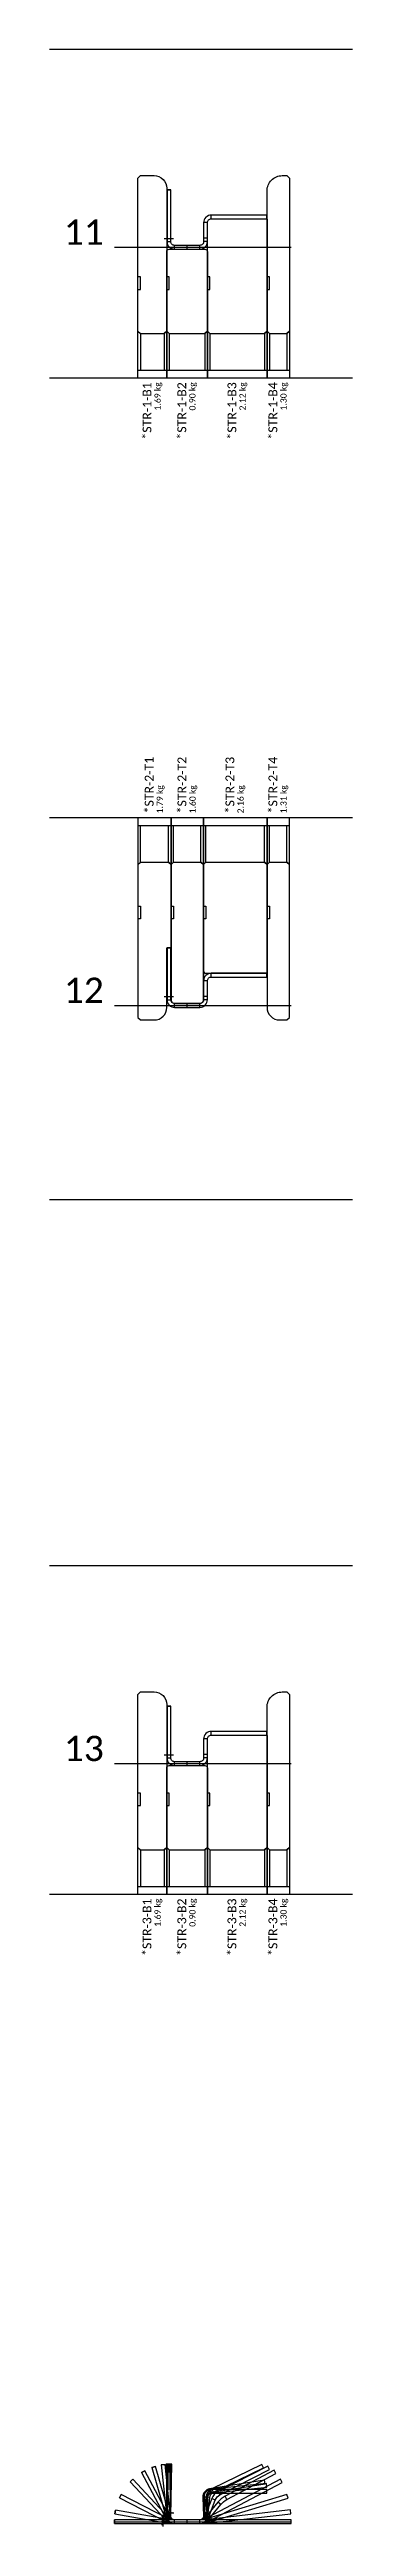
# Model space of a CAD drawing. Header units: millimetres. Extents: x -43 to 662, y -5184 to -4.
# Drawn here: x -20 to 100, y -4286 to -3306 of the extents above; entities that cross this region are included whole.
import ezdxf
from ezdxf.enums import TextEntityAlignment as Align

# ---------------------------------------------------------------- set-up
doc = ezdxf.new("R2010")
doc.units = ezdxf.units.MM
doc.layers.add('0-CAD-polyline', color=7, linetype='CONTINUOUS')
doc.styles.get("Standard").update_dxf_attribs({"font": 'calibri.ttf', "height": 3})

msp = doc.modelspace()

# ---------------------------------------------------------------- texts
at = {"layer": '0-CAD-polyline'}
for s, p in [('11', (-13.97, -3382.84)), ('12', (-13.97, -3682.84)), ('13', (-13.97, -3982.84))]:
    msp.add_text(s, height=10, dxfattribs=at).set_placement(p)
at = {"layer": '0-CAD-polyline', "color": 1}
for s, height, p in [('*STR-1-B1', 3.5, (18.93, -3437.24)), ('1.69 kg', 2.45, (23.13, -3437.24)), ('*STR-1-B2', 3.5, (32.71, -3437.24)), ('0.90 kg', 2.45, (36.91, -3437.24)), ('*STR-1-B3', 3.5, (52.57, -3437.24)), ('2.12 kg', 2.45, (56.77, -3437.24)), ('*STR-1-B4', 3.5, (68.79, -3437.24)), ('1.30 kg', 2.45, (72.99, -3437.24)), ('*STR-3-B1', 3.5, (18.93, -4037.24)), ('1.69 kg', 2.45, (23.13, -4037.24)), ('*STR-3-B2', 3.5, (32.71, -4037.24)), ('0.90 kg', 2.45, (36.91, -4037.24)), ('*STR-3-B3', 3.5, (52.57, -4037.24)), ('2.12 kg', 2.45, (56.77, -4037.24)), ('*STR-3-B4', 3.5, (68.79, -4037.24)), ('1.30 kg', 2.45, (72.99, -4037.24))]:
    msp.add_text(s, height=height, rotation=90, dxfattribs=at).set_placement(p, align=Align.MIDDLE_RIGHT)
at = {"layer": '0-CAD-polyline', "color": 5}
for s, height, p in [('*STR-2-T1', 3.5, (19.79, -3607.84)), ('*STR-2-T2', 3.5, (32.77, -3607.84)), ('*STR-2-T3', 3.5, (51.77, -3607.84)), ('*STR-2-T4', 3.5, (68.79, -3607.84)), ('1.79 kg', 2.45, (23.99, -3607.84)), ('1.60 kg', 2.45, (36.97, -3607.84)), ('2.16 kg', 2.45, (55.97, -3607.84)), ('1.31 kg', 2.45, (72.99, -3607.84))]:
    msp.add_text(s, height=height, rotation=90, dxfattribs=at).set_placement(p, align=Align.MIDDLE_LEFT)

# ---------------------------------------------------------------- linework, layer by layer
at = {"layer": '0-CAD-polyline', "color": 1}
for p, q in [((100.32, -3305.59), (-19.68, -3305.59)), ((6.03, -3383.84), (76.03, -3383.84)), ((16.32, -3395.49), (15.32, -3395.49)), ((15.32, -3400.49), (16.32, -3400.49)), ((16.32, -3400.49), (16.32, -3395.49)), ((27.75, -3395.49), (26.75, -3395.49)), ((26.75, -3400.49), (27.75, -3400.49)), ((27.75, -3400.49), (27.75, -3395.49)), ((43.87, -3395.49), (42.87, -3395.49)), ((42.87, -3400.49), (43.87, -3400.49)), ((43.87, -3400.49), (43.87, -3395.49)), ((67.47, -3395.49), (66.47, -3395.49)), ((66.47, -3400.49), (67.47, -3400.49)), ((67.47, -3400.49), (67.47, -3395.49)), ((15.32, -3416.99), (16.32, -3417.99)), ((16.32, -3417.99), (16.32, -3432.49)), ((16.32, -3417.99), (25.75, -3417.99)), ((16.32, -3417.99), (16.32, -3432.49)), ((26.75, -3416.99), (25.75, -3417.99)), ((25.75, -3417.99), (25.75, -3432.49)), ((25.75, -3417.99), (25.75, -3432.49)), ((26.75, -3416.99), (27.75, -3417.99)), ((27.75, -3417.99), (27.75, -3432.49)), ((27.75, -3417.99), (41.87, -3417.99)), ((27.75, -3417.99), (27.75, -3432.49)), ((42.87, -3416.99), (41.87, -3417.99)), ((41.87, -3417.99), (41.87, -3432.49)), ((41.87, -3417.99), (41.87, -3432.49)), ((42.87, -3416.99), (43.87, -3417.99)), ((43.87, -3417.99), (43.87, -3432.49)), ((43.87, -3417.99), (65.47, -3417.99)), ((43.87, -3417.99), (43.87, -3432.49)), ((66.47, -3416.99), (65.47, -3417.99)), ((65.47, -3417.99), (65.47, -3432.49)), ((65.47, -3417.99), (65.47, -3432.49)), ((66.47, -3416.99), (67.47, -3417.99)), ((67.47, -3417.99), (67.47, -3432.49)), ((67.47, -3417.99), (74.32, -3417.99)), ((67.47, -3417.99), (67.47, -3432.49)), ((75.32, -3416.99), (74.32, -3417.99)), ((74.32, -3417.99), (74.32, -3432.49)), ((74.32, -3417.99), (74.32, -3432.49)), ((-19.68, -3435.49), (100.32, -3435.49)), ((15.32, -3432.49), (26.75, -3432.49)), ((15.32, -3432.49), (26.75, -3432.49)), ((26.75, -3432.49), (42.87, -3432.49)), ((26.75, -3432.49), (42.87, -3432.49)), ((42.87, -3432.49), (66.47, -3432.49)), ((42.87, -3432.49), (66.47, -3432.49)), ((66.47, -3432.49), (75.32, -3432.49)), ((66.47, -3432.49), (75.32, -3432.49)), ((100.32, -3609.59), (-19.68, -3609.59)), ((6.03, -3683.84), (76.03, -3683.84)), ((-19.68, -3760.59), (100.32, -3760.59)), ((100.32, -3905.59), (-19.68, -3905.59)), ((6.03, -3983.84), (76.03, -3983.84)), ((16.32, -3995.49), (15.32, -3995.49)), ((16.32, -4000.49), (16.32, -3995.49)), ((27.75, -3995.49), (26.75, -3995.49)), ((27.75, -4000.49), (27.75, -3995.49)), ((43.87, -3995.49), (42.87, -3995.49)), ((43.87, -4000.49), (43.87, -3995.49)), ((67.47, -3995.49), (66.47, -3995.49)), ((67.47, -4000.49), (67.47, -3995.49)), ((15.32, -4000.49), (16.32, -4000.49)), ((26.75, -4000.49), (27.75, -4000.49)), ((42.87, -4000.49), (43.87, -4000.49)), ((66.47, -4000.49), (67.47, -4000.49)), ((15.32, -4016.99), (16.32, -4017.99)), ((16.32, -4017.99), (16.32, -4032.49)), ((16.32, -4017.99), (25.75, -4017.99)), ((16.32, -4017.99), (16.32, -4032.49)), ((26.75, -4016.99), (25.75, -4017.99)), ((25.75, -4017.99), (25.75, -4032.49)), ((25.75, -4017.99), (25.75, -4032.49)), ((26.75, -4016.99), (27.75, -4017.99)), ((27.75, -4017.99), (27.75, -4032.49)), ((27.75, -4017.99), (41.87, -4017.99)), ((27.75, -4017.99), (27.75, -4032.49)), ((42.87, -4016.99), (41.87, -4017.99)), ((41.87, -4017.99), (41.87, -4032.49)), ((41.87, -4017.99), (41.87, -4032.49)), ((42.87, -4016.99), (43.87, -4017.99)), ((43.87, -4017.99), (43.87, -4032.49)), ((43.87, -4017.99), (65.47, -4017.99)), ((43.87, -4017.99), (43.87, -4032.49)), ((66.47, -4016.99), (65.47, -4017.99)), ((65.47, -4017.99), (65.47, -4032.49)), ((65.47, -4017.99), (65.47, -4032.49)), ((66.47, -4016.99), (67.47, -4017.99)), ((67.47, -4017.99), (67.47, -4032.49)), ((67.47, -4017.99), (74.32, -4017.99)), ((67.47, -4017.99), (67.47, -4032.49)), ((75.32, -4016.99), (74.32, -4017.99)), ((74.32, -4017.99), (74.32, -4032.49)), ((74.32, -4017.99), (74.32, -4032.49)), ((-19.68, -4035.49), (100.32, -4035.49)), ((15.32, -4032.49), (26.75, -4032.49)), ((15.32, -4032.49), (26.75, -4032.49)), ((26.75, -4032.49), (42.87, -4032.49)), ((26.75, -4032.49), (42.87, -4032.49)), ((42.87, -4032.49), (66.47, -4032.49)), ((42.87, -4032.49), (66.47, -4032.49)), ((66.47, -4032.49), (75.32, -4032.49)), ((66.47, -4032.49), (75.32, -4032.49)), ((44.37, -4272.59), (44.37, -4271.09)), ((45.27, -4272.18), (44.61, -4270.83)), ((26.73, -4281.76), (28.22, -4281.61)), ((26.87, -4281.59), (28.37, -4281.59)), ((29.87, -4284.59), (29.87, -4283.09)), ((29.87, -4284.59), (29.87, -4283.09)), ((34.87, -4284.59), (34.87, -4283.09)), ((34.87, -4284.59), (34.87, -4283.09)), ((39.87, -4284.59), (39.87, -4283.09)), ((39.87, -4284.59), (39.87, -4283.09)), ((42.87, -4274.09), (41.37, -4274.09)), ((42.87, -4281.59), (41.37, -4281.59)), ((43, -4281.76), (41.51, -4281.61)), ((43.79, -4274.31), (42.29, -4274.15)), ((6.03, -4283.84), (76.03, -4283.84))]:
    msp.add_line(p, q, dxfattribs=at)
at = {"layer": '0-CAD-polyline', "color": 4}
for p, q in [((26.87, -3361.09), (28.37, -3361.09)), ((26.87, -3361.09), (28.37, -3361.09)), ((25.74, -3380.34), (29.49, -3380.34)), ((25.74, -3380.34), (29.49, -3380.34)), ((42.87, -3380.25), (41.37, -3380.25)), ((42.87, -3380.25), (41.37, -3380.25)), ((26.87, -3661.09), (28.37, -3661.09)), ((26.87, -3661.09), (28.37, -3661.09)), ((25.74, -3680.34), (29.49, -3680.34)), ((25.74, -3680.34), (29.49, -3680.34)), ((42.87, -3680.25), (41.37, -3680.25)), ((42.87, -3680.25), (41.37, -3680.25)), ((26.87, -3961.09), (28.37, -3961.09)), ((26.87, -3961.09), (28.37, -3961.09)), ((25.74, -3980.34), (29.49, -3980.34)), ((25.74, -3980.34), (29.49, -3980.34)), ((42.87, -3980.25), (41.37, -3980.25)), ((42.87, -3980.25), (41.37, -3980.25)), ((20.89, -4262.37), (22.33, -4261.96)), ((20.89, -4262.37), (22.33, -4261.96)), ((24.59, -4261.38), (26.08, -4261.22)), ((24.59, -4261.38), (26.08, -4261.22)), ((26.49, -4261.12), (27.99, -4261.09)), ((26.49, -4261.12), (27.99, -4261.09)), ((26.87, -4261.09), (28.37, -4261.09)), ((26.87, -4261.09), (28.37, -4261.09)), ((26.87, -4261.09), (28.37, -4261.09)), ((26.87, -4261.09), (28.37, -4261.09)), ((26.87, -4261.09), (28.37, -4261.09)), ((26.87, -4261.09), (28.37, -4261.09)), ((26.87, -4261.09), (28.37, -4261.09)), ((26.87, -4261.09), (28.37, -4261.09)), ((26.87, -4261.09), (28.37, -4261.09)), ((26.87, -4261.09), (28.37, -4261.09)), ((27.25, -4261.06), (28.75, -4261.09)), ((27.25, -4261.06), (28.75, -4261.09)), ((7.99, -4274.41), (8.67, -4273.08)), ((7.99, -4274.41), (8.67, -4273.08)), ((12.27, -4268.02), (13.37, -4267)), ((12.27, -4268.02), (13.37, -4267)), ((16.75, -4264.39), (18.07, -4263.68)), ((16.75, -4264.39), (18.07, -4263.68)), ((43.97, -4272.32), (43.74, -4270.84)), ((6.03, -4284.59), (6.03, -4283.09)), ((6.03, -4284.59), (6.03, -4283.09)), ((6.21, -4280.72), (6.47, -4279.25)), ((6.21, -4280.72), (6.47, -4279.25)), ((24.58, -4282.87), (27.32, -4280.31)), ((24.58, -4282.87), (27.32, -4280.31)), ((24.63, -4284.15), (26.33, -4280.81)), ((24.63, -4284.15), (26.33, -4280.81)), ((24.79, -4281.91), (28.1, -4280.15)), ((24.79, -4281.91), (28.1, -4280.15)), ((24.97, -4285.17), (25.62, -4281.48)), ((24.97, -4285.17), (25.62, -4281.48)), ((25.12, -4281.19), (28.72, -4280.16)), ((25.12, -4281.19), (28.72, -4280.16)), ((25.28, -4285.71), (25.28, -4281.96)), ((25.28, -4285.71), (25.28, -4281.96)), ((25.48, -4280.64), (29.21, -4280.25)), ((25.48, -4280.64), (29.21, -4280.25)), ((25.7, -4280.38), (29.45, -4280.32)), ((25.7, -4280.38), (29.45, -4280.32)), ((25.74, -4280.34), (29.49, -4280.34)), ((25.74, -4280.34), (29.49, -4280.34)), ((25.74, -4280.34), (29.49, -4280.34)), ((25.74, -4280.34), (29.49, -4280.34)), ((25.74, -4280.34), (29.49, -4280.34)), ((25.74, -4280.34), (29.49, -4280.34)), ((25.74, -4280.34), (29.49, -4280.34)), ((25.74, -4280.34), (29.49, -4280.34)), ((25.74, -4280.34), (29.49, -4280.34)), ((25.74, -4280.34), (29.49, -4280.34)), ((25.79, -4280.29), (29.54, -4280.35)), ((25.79, -4280.29), (29.54, -4280.35)), ((26.26, -4283.72), (26.94, -4282.38)), ((26.89, -4281.56), (28.39, -4281.58)), ((29.87, -4284.59), (29.87, -4283.09)), ((29.87, -4284.59), (29.87, -4283.09)), ((34.87, -4284.59), (34.87, -4283.09)), ((34.87, -4284.59), (34.87, -4283.09)), ((39.87, -4284.59), (39.87, -4283.09)), ((39.87, -4284.59), (39.87, -4283.09)), ((42.56, -4274.03), (41.06, -4274.09)), ((42.77, -4280.2), (41.27, -4280.25)), ((42.77, -4280.2), (41.27, -4280.25)), ((42.82, -4281.53), (41.32, -4281.58)), ((42.87, -4280.25), (41.37, -4280.25)), ((42.87, -4280.25), (41.37, -4280.25)), ((42.87, -4280.25), (41.37, -4280.25)), ((42.87, -4280.25), (41.37, -4280.25)), ((42.87, -4280.25), (41.37, -4280.25)), ((42.87, -4280.25), (41.37, -4280.25)), ((42.87, -4280.25), (41.37, -4280.25)), ((42.87, -4280.25), (41.37, -4280.25)), ((42.87, -4280.25), (41.37, -4280.25)), ((42.87, -4280.25), (41.37, -4280.25)), ((42.91, -4280.28), (41.41, -4280.26)), ((42.91, -4280.28), (41.41, -4280.26)), ((43.14, -4280.44), (41.65, -4280.28)), ((43.14, -4280.44), (41.65, -4280.28)), ((43.75, -4281), (42.35, -4280.47)), ((43.75, -4281), (42.35, -4280.47)), ((43.41, -4284.06), (42.97, -4282.62)), ((44.3, -4281.84), (43.13, -4280.89)), ((44.3, -4281.84), (43.13, -4280.89)), ((44.66, -4283.06), (43.95, -4281.73)), ((44.66, -4283.06), (43.95, -4281.73)), ((44.68, -4283.67), (44.24, -4282.23)), ((44.68, -4283.67), (44.24, -4282.23)), ((44.62, -4284.24), (44.45, -4282.75)), ((44.62, -4284.24), (44.45, -4282.75)), ((44.53, -4284.59), (44.53, -4283.09)), ((44.53, -4284.59), (44.53, -4283.09))]:
    msp.add_line(p, q, dxfattribs=at)
at = {"layer": '0-CAD-polyline', "color": 5}
for p, q in [((44.37, -3372.59), (44.37, -3371.09)), ((42.87, -3374.09), (41.37, -3374.09)), ((26.87, -3381.59), (28.37, -3381.59)), ((29.87, -3384.59), (29.87, -3383.09)), ((34.87, -3384.59), (34.87, -3383.09)), ((39.87, -3384.59), (39.87, -3383.09)), ((42.87, -3381.59), (41.37, -3381.59)), ((15.32, -3612.59), (28.47, -3612.59)), ((15.32, -3612.59), (28.47, -3612.59)), ((16.32, -3627.09), (16.32, -3612.59)), ((16.32, -3627.09), (16.32, -3612.59)), ((27.47, -3627.09), (27.47, -3612.59)), ((27.47, -3627.09), (27.47, -3612.59)), ((28.47, -3612.59), (41.27, -3612.59)), ((28.47, -3612.59), (41.27, -3612.59)), ((29.47, -3627.09), (29.47, -3612.59)), ((29.47, -3627.09), (29.47, -3612.59)), ((40.27, -3627.09), (40.27, -3612.59)), ((40.27, -3627.09), (40.27, -3612.59)), ((41.27, -3612.59), (66.47, -3612.59)), ((41.27, -3612.59), (66.47, -3612.59)), ((42.27, -3627.09), (42.27, -3612.59)), ((42.27, -3627.09), (42.27, -3612.59)), ((65.47, -3627.09), (65.47, -3612.59)), ((65.47, -3627.09), (65.47, -3612.59)), ((66.47, -3612.59), (75.32, -3612.59)), ((66.47, -3612.59), (75.32, -3612.59)), ((67.47, -3627.09), (67.47, -3612.59)), ((67.47, -3627.09), (67.47, -3612.59)), ((74.32, -3627.09), (74.32, -3612.59)), ((74.32, -3627.09), (74.32, -3612.59)), ((15.32, -3628.09), (16.32, -3627.09)), ((16.32, -3627.09), (27.47, -3627.09)), ((28.47, -3628.09), (27.47, -3627.09)), ((28.47, -3628.09), (29.47, -3627.09)), ((29.47, -3627.09), (40.27, -3627.09)), ((41.27, -3628.09), (40.27, -3627.09)), ((41.27, -3628.09), (42.27, -3627.09)), ((42.27, -3627.09), (65.47, -3627.09)), ((66.47, -3628.09), (65.47, -3627.09)), ((66.47, -3628.09), (67.47, -3627.09)), ((67.47, -3627.09), (74.32, -3627.09)), ((75.32, -3628.09), (74.32, -3627.09)), ((15.32, -3644.59), (16.32, -3644.59)), ((16.32, -3644.59), (16.32, -3649.59)), ((28.47, -3644.59), (29.47, -3644.59)), ((29.47, -3644.59), (29.47, -3649.59)), ((41.27, -3644.59), (42.27, -3644.59)), ((42.27, -3644.59), (42.27, -3649.59)), ((66.47, -3644.59), (67.47, -3644.59)), ((67.47, -3644.59), (67.47, -3649.59)), ((16.32, -3649.59), (15.32, -3649.59)), ((29.47, -3649.59), (28.47, -3649.59)), ((42.27, -3649.59), (41.27, -3649.59)), ((67.47, -3649.59), (66.47, -3649.59)), ((42.87, -3674.09), (41.37, -3674.09)), ((44.37, -3672.59), (44.37, -3671.09)), ((26.87, -3681.59), (28.37, -3681.59)), ((29.87, -3684.59), (29.87, -3683.09)), ((34.87, -3684.59), (34.87, -3683.09)), ((39.87, -3684.59), (39.87, -3683.09)), ((42.87, -3681.59), (41.37, -3681.59)), ((42.87, -3974.09), (41.37, -3974.09)), ((44.37, -3972.59), (44.37, -3971.09)), ((26.87, -3981.59), (28.37, -3981.59)), ((29.87, -3984.59), (29.87, -3983.09)), ((34.87, -3984.59), (34.87, -3983.09)), ((39.87, -3984.59), (39.87, -3983.09)), ((42.87, -3981.59), (41.37, -3981.59)), ((44.37, -4272.59), (44.37, -4271.09)), ((26.25, -4283.01), (27.35, -4281.99)), ((26.87, -4281.59), (28.37, -4281.59)), ((29.87, -4284.59), (29.87, -4283.09)), ((29.87, -4284.59), (29.87, -4283.09)), ((34.87, -4284.59), (34.87, -4283.09)), ((34.87, -4284.59), (34.87, -4283.09)), ((39.87, -4284.59), (39.87, -4283.09)), ((39.87, -4284.59), (39.87, -4283.09)), ((42.87, -4274.09), (41.37, -4274.09)), ((42.87, -4281.59), (41.37, -4281.59)), ((43.48, -4283.68), (42.78, -4282.36))]:
    msp.add_line(p, q, dxfattribs=at)
at = {"layer": '0-CAD-polyline', "color": 5, "linetype": 'Continuous'}
msp.add_line((41.27, -3609.59), (41.27, -3681.59), dxfattribs=at)
at = {"layer": '0-CAD-polyline', "color": 3}
for p, q in [((44.52, -4272.48), (44.37, -4270.98)), ((44.37, -4272.59), (44.37, -4271.09)), ((26.4, -4284.28), (26.66, -4282.8)), ((26.84, -4281.62), (28.34, -4281.59)), ((26.87, -4281.59), (28.37, -4281.59)), ((29.87, -4284.59), (29.87, -4283.09)), ((29.87, -4284.59), (29.87, -4283.09)), ((29.87, -4284.59), (29.87, -4283.09)), ((34.87, -4284.59), (34.87, -4283.09)), ((34.87, -4284.59), (34.87, -4283.09)), ((34.87, -4284.59), (34.87, -4283.09)), ((39.87, -4284.59), (39.87, -4283.09)), ((39.87, -4284.59), (39.87, -4283.09)), ((39.87, -4284.59), (39.87, -4283.09)), ((42.87, -4274.09), (41.37, -4274.09)), ((42.87, -4281.59), (41.37, -4281.59)), ((42.89, -4281.62), (41.39, -4281.59)), ((43.02, -4274.12), (41.52, -4274.09)), ((43.29, -4284.39), (43.12, -4282.9))]:
    msp.add_line(p, q, dxfattribs=at)
at = {"layer": '0-CAD-polyline', "color": 6}
for p, q in [((44.37, -4272.59), (44.37, -4271.09)), ((26.37, -4282.49), (27.7, -4281.78)), ((26.87, -4281.59), (28.37, -4281.59)), ((29.87, -4284.59), (29.87, -4283.09)), ((29.87, -4284.59), (29.87, -4283.09)), ((34.87, -4284.59), (34.87, -4283.09)), ((34.87, -4284.59), (34.87, -4283.09)), ((39.87, -4284.59), (39.87, -4283.09)), ((39.87, -4284.59), (39.87, -4283.09)), ((42.87, -4274.09), (41.37, -4274.09)), ((42.87, -4281.59), (41.37, -4281.59)), ((43.46, -4282.87), (42.29, -4281.93)), ((48.18, -4277.04), (47.01, -4276.1)), ((50.54, -4275.1), (49.84, -4273.77))]:
    msp.add_line(p, q, dxfattribs=at)
at = {"layer": '0-CAD-polyline', "color": 7}
for p, q in [((44.37, -4272.59), (44.37, -4271.09)), ((47.84, -4273.15), (47.16, -4271.82)), ((26.54, -4282.08), (27.98, -4281.67)), ((26.87, -4281.59), (28.37, -4281.59)), ((29.87, -4284.59), (29.87, -4283.09)), ((29.87, -4284.59), (29.87, -4283.09)), ((34.87, -4284.59), (34.87, -4283.09)), ((34.87, -4284.59), (34.87, -4283.09)), ((39.87, -4284.59), (39.87, -4283.09)), ((39.87, -4284.59), (39.87, -4283.09)), ((42.87, -4274.09), (41.37, -4274.09)), ((42.87, -4281.59), (41.37, -4281.59)), ((43.27, -4282.25), (41.87, -4281.71)), ((45.96, -4275.24), (44.56, -4274.71))]:
    msp.add_line(p, q, dxfattribs=at)
at = {"layer": '0-CAD-polyline', "color": 2}
for p, q in [((26.53, -4284.59), (26.53, -4283.09)), ((29.87, -4284.59), (29.87, -4283.09)), ((34.87, -4284.59), (34.87, -4283.09)), ((39.87, -4284.59), (39.87, -4283.09)), ((43.2, -4284.59), (43.2, -4283.09))]:
    msp.add_line(p, q, dxfattribs=at)
at = {"layer": '0-CAD-polyline', "color": 1}
for points in [[(15.32, -3435.49), (15.32, -3356.49), (16.32, -3355.49), (21.75, -3355.49, -0.414214), (26.75, -3360.49), (26.75, -3435.49)], [(66.47, -3435.49), (66.47, -3361.49, -0.414214), (72.47, -3355.49), (74.32, -3355.49), (75.32, -3356.49), (75.32, -3435.49)], [(42.87, -3435.49), (42.87, -3374.09, -0.414214), (44.37, -3372.59), (66.37, -3372.59, -0.414222), (66.47, -3372.69), (66.47, -3435.49)], [(26.75, -3435.49), (26.75, -3385.59, -0.414214), (27.75, -3384.59), (41.87, -3384.59, -0.414214), (42.87, -3385.59), (42.87, -3435.49)], [(15.32, -4035.49), (15.32, -3956.49), (16.32, -3955.49), (21.75, -3955.49, -0.414214), (26.75, -3960.49), (26.75, -4035.49)], [(66.47, -4035.49), (66.47, -3961.49, -0.414214), (72.47, -3955.49), (74.32, -3955.49), (75.32, -3956.49), (75.32, -4035.49)], [(42.87, -4035.49), (42.87, -3974.09, -0.414214), (44.37, -3972.59), (66.37, -3972.59, -0.414211), (66.47, -3972.69), (66.47, -4035.49)], [(26.75, -4035.49), (26.75, -3985.59, -0.414214), (27.75, -3984.59), (41.87, -3984.59, -0.414214), (42.87, -3985.59), (42.87, -4035.49)], [(26.08, -4261.22), (24.59, -4261.38), (26.73, -4281.76, 0.383864), (29.87, -4284.59), (34.87, -4284.59), (39.87, -4284.59, 0.383864), (43, -4281.76), (43.79, -4274.31, -0.258618), (45.27, -4272.18), (65.04, -4262.54), (64.39, -4261.19), (44.61, -4270.83, 0.258618), (42.29, -4274.15), (41.51, -4281.61, -0.383864), (39.87, -4283.09), (34.87, -4283.09), (29.87, -4283.09, -0.383864), (28.22, -4281.61), (26.08, -4261.22)], [(28.37, -4261.09), (26.87, -4261.09), (26.87, -4281.59, 0.414214), (29.87, -4284.59), (34.87, -4284.59), (39.87, -4284.59, 0.414214), (42.87, -4281.59), (42.87, -4274.09, -0.414214), (44.37, -4272.59), (66.37, -4272.59), (66.37, -4271.09), (44.37, -4271.09, 0.414214), (41.37, -4274.09), (41.37, -4281.59, -0.414214), (39.87, -4283.09), (34.87, -4283.09), (29.87, -4283.09, -0.414214), (28.37, -4281.59), (28.37, -4261.09)]]:
    msp.add_lwpolyline(points, format="xyb", dxfattribs=at)
at = {"layer": '0-CAD-polyline', "color": 5}
for points in [[(28.37, -3361.09), (26.87, -3361.09), (26.87, -3381.59, 0.414214), (29.87, -3384.59), (34.87, -3384.59), (39.87, -3384.59, 0.414214), (42.87, -3381.59), (42.87, -3374.09, -0.414214), (44.37, -3372.59), (66.37, -3372.59), (66.37, -3371.09), (44.37, -3371.09, 0.414214), (41.37, -3374.09), (41.37, -3381.59, -0.414214), (39.87, -3383.09), (34.87, -3383.09), (29.87, -3383.09, -0.414214), (28.37, -3381.59), (28.37, -3361.09)], [(15.32, -3609.59), (15.32, -3688.59), (16.32, -3689.59), (21.77, -3689.59, 0.414214), (26.77, -3684.59), (26.77, -3661.08), (28.37, -3661.08, 0.414214), (28.47, -3660.98), (28.47, -3609.59)], [(28.47, -3609.59), (28.47, -3681.58, 0.414216), (29.97, -3683.09), (39.77, -3683.09, 0.414214), (41.27, -3681.59), (41.27, -3609.59)], [(41.27, -3609.59), (41.27, -3670.09, 0.414214), (42.27, -3671.09), (66.27, -3671.09, 0.414207), (66.47, -3670.89), (66.47, -3609.59)], [(66.47, -3609.59), (66.47, -3684.59, 0.414219), (71.47, -3689.59), (74.32, -3689.59), (75.32, -3688.59), (75.32, -3609.59)], [(28.37, -3661.09), (26.87, -3661.09), (26.87, -3681.59, 0.414214), (29.87, -3684.59), (34.87, -3684.59), (39.87, -3684.59, 0.414214), (42.87, -3681.59), (42.87, -3674.09, -0.414214), (44.37, -3672.59), (66.37, -3672.59), (66.37, -3671.09), (44.37, -3671.09, 0.414214), (41.37, -3674.09), (41.37, -3681.59, -0.414214), (39.87, -3683.09), (34.87, -3683.09), (29.87, -3683.09, -0.414214), (28.37, -3681.59), (28.37, -3661.09)], [(28.37, -3961.09), (26.87, -3961.09), (26.87, -3981.59, 0.414214), (29.87, -3984.59), (34.87, -3984.59), (39.87, -3984.59, 0.414214), (42.87, -3981.59), (42.87, -3974.09, -0.414214), (44.37, -3972.59), (66.37, -3972.59), (66.37, -3971.09), (44.37, -3971.09, 0.414214), (41.37, -3974.09), (41.37, -3981.59, -0.414214), (39.87, -3983.09), (34.87, -3983.09), (29.87, -3983.09, -0.414214), (28.37, -3981.59), (28.37, -3961.09)], [(28.37, -4261.09), (26.87, -4261.09), (26.87, -4281.59, 0.414214), (29.87, -4284.59), (34.87, -4284.59), (39.87, -4284.59, 0.414214), (42.87, -4281.59), (42.87, -4274.09, -0.414214), (44.37, -4272.59), (66.37, -4272.59), (66.37, -4271.09), (44.37, -4271.09, 0.414214), (41.37, -4274.09), (41.37, -4281.59, -0.414214), (39.87, -4283.09), (34.87, -4283.09), (29.87, -4283.09, -0.414214), (28.37, -4281.59), (28.37, -4261.09)], [(13.37, -4267), (12.27, -4268.02), (26.25, -4283.01, 0.208), (29.87, -4284.59), (34.87, -4284.59), (39.87, -4284.59, 0.122785), (43.48, -4283.68), (72.47, -4268.27), (71.77, -4266.95), (42.78, -4282.36, -0.122785), (39.87, -4283.09), (34.87, -4283.09), (29.87, -4283.09, -0.208), (27.35, -4281.99), (13.37, -4267)]]:
    msp.add_lwpolyline(points, format="xyb", dxfattribs=at)
at = {"layer": '0-CAD-polyline', "color": 1}
for points in [[(15.32, -3416.99), (16.32, -3417.99), (25.75, -3417.99), (26.75, -3416.99)], [(26.75, -3416.99), (27.75, -3417.99), (41.87, -3417.99), (42.87, -3416.99)], [(42.87, -3416.99), (43.87, -3417.99), (65.47, -3417.99), (66.47, -3416.99)], [(66.47, -3416.99), (67.47, -3417.99), (74.32, -3417.99), (75.32, -3416.99)], [(15.32, -4016.99), (16.32, -4017.99), (25.75, -4017.99), (26.75, -4016.99)], [(26.75, -4016.99), (27.75, -4017.99), (41.87, -4017.99), (42.87, -4016.99)], [(42.87, -4016.99), (43.87, -4017.99), (65.47, -4017.99), (66.47, -4016.99)], [(66.47, -4016.99), (67.47, -4017.99), (74.32, -4017.99), (75.32, -4016.99)]]:
    msp.add_lwpolyline(points, dxfattribs=at)
at = {"layer": '0-CAD-polyline', "color": 5}
for points in [[(15.32, -3628.09), (16.32, -3627.09), (27.47, -3627.09), (28.47, -3628.09)], [(28.47, -3628.09), (29.47, -3627.09), (40.27, -3627.09), (41.27, -3628.09)], [(41.27, -3628.09), (42.27, -3627.09), (65.47, -3627.09), (66.47, -3628.09)], [(66.47, -3628.09), (67.47, -3627.09), (74.32, -3627.09), (75.32, -3628.09)]]:
    msp.add_lwpolyline(points, dxfattribs=at)
at = {"layer": '0-CAD-polyline', "color": 6}
for points in [[(18.07, -4263.68), (16.75, -4264.39), (26.37, -4282.49, 0.277325), (29.87, -4284.59), (34.87, -4284.59), (39.87, -4284.59, 0.226277), (43.46, -4282.87), (48.18, -4277.04, -0.100695), (50.54, -4275.1), (69.97, -4264.77), (69.26, -4263.44), (49.84, -4273.77, 0.100695), (47.01, -4276.1), (42.29, -4281.93, -0.226277), (39.87, -4283.09), (34.87, -4283.09), (29.87, -4283.09, -0.277325), (27.7, -4281.78), (18.07, -4263.68)], [(28.37, -4261.09), (26.87, -4261.09), (26.87, -4281.59, 0.414214), (29.87, -4284.59), (34.87, -4284.59), (39.87, -4284.59, 0.414214), (42.87, -4281.59), (42.87, -4274.09, -0.414214), (44.37, -4272.59), (66.37, -4272.59), (66.37, -4271.09), (44.37, -4271.09, 0.414214), (41.37, -4274.09), (41.37, -4281.59, -0.414214), (39.87, -4283.09), (34.87, -4283.09), (29.87, -4283.09, -0.414214), (28.37, -4281.59), (28.37, -4261.09)]]:
    msp.add_lwpolyline(points, format="xyb", dxfattribs=at)
at = {"layer": '0-CAD-polyline', "color": 7}
for points in [[(22.33, -4261.96), (20.89, -4262.37), (26.54, -4282.08, 0.334595), (29.87, -4284.59), (34.87, -4284.59), (39.87, -4284.59, 0.310508), (43.27, -4282.25), (45.96, -4275.24, -0.185339), (47.84, -4273.15), (67.44, -4263.17), (66.76, -4261.83), (47.16, -4271.82, 0.185339), (44.56, -4274.71), (41.87, -4281.71, -0.310508), (39.87, -4283.09), (34.87, -4283.09), (29.87, -4283.09, -0.334595), (27.98, -4281.67), (22.33, -4261.96)], [(28.37, -4261.09), (26.87, -4261.09), (26.87, -4281.59, 0.414214), (29.87, -4284.59), (34.87, -4284.59), (39.87, -4284.59, 0.414214), (42.87, -4281.59), (42.87, -4274.09, -0.414214), (44.37, -4272.59), (66.37, -4272.59), (66.37, -4271.09), (44.37, -4271.09, 0.414214), (41.37, -4274.09), (41.37, -4281.59, -0.414214), (39.87, -4283.09), (34.87, -4283.09), (29.87, -4283.09, -0.414214), (28.37, -4281.59), (28.37, -4261.09)]]:
    msp.add_lwpolyline(points, format="xyb", dxfattribs=at)
at = {"layer": '0-CAD-polyline', "color": 3}
for points in [[(27.99, -4261.09), (26.49, -4261.12), (26.84, -4281.62, 0.409111), (29.87, -4284.59), (34.87, -4284.59), (39.87, -4284.59, 0.409111), (42.89, -4281.62), (43.02, -4274.12, -0.378866), (44.52, -4272.48), (66.4, -4270.18), (66.25, -4268.68), (44.37, -4270.98, 0.378866), (41.52, -4274.09), (41.39, -4281.59, -0.409111), (39.87, -4283.09), (34.87, -4283.09), (29.87, -4283.09, -0.409111), (28.34, -4281.59), (27.99, -4261.09)], [(28.37, -4261.09), (26.87, -4261.09), (26.87, -4281.59, 0.414214), (29.87, -4284.59), (34.87, -4284.59), (39.87, -4284.59, 0.414214), (42.87, -4281.59), (42.87, -4274.09, -0.414214), (44.37, -4272.59), (66.37, -4272.59), (66.37, -4271.09), (44.37, -4271.09, 0.414214), (41.37, -4274.09), (41.37, -4281.59, -0.414214), (39.87, -4283.09), (34.87, -4283.09), (29.87, -4283.09, -0.414214), (28.37, -4281.59), (28.37, -4261.09)], [(6.47, -4279.24), (6.21, -4280.72), (26.4, -4284.28, 0.043661), (29.87, -4284.59), (34.87, -4284.59), (39.87, -4284.59, 0.028369), (43.29, -4284.39), (75.92, -4280.67), (75.75, -4279.18), (43.12, -4282.9, -0.028369), (39.87, -4283.09), (34.87, -4283.09), (29.87, -4283.09, -0.043661), (26.66, -4282.8), (6.47, -4279.24)]]:
    msp.add_lwpolyline(points, format="xyb", dxfattribs=at)
at = {"layer": '0-CAD-polyline', "color": 4}
for points in [[(28.75, -4261.09), (27.25, -4261.06), (26.89, -4281.56, 0.419335), (29.87, -4284.59), (34.87, -4284.59), (39.87, -4284.59, 0.424475), (42.82, -4281.53), (42.56, -4274.03, -0.378866), (43.97, -4272.32), (65.7, -4268.88), (65.47, -4267.39), (43.74, -4270.84, 0.378866), (41.06, -4274.09), (41.32, -4281.58, -0.424475), (39.87, -4283.09), (34.87, -4283.09), (29.87, -4283.09, -0.419335), (28.39, -4281.58), (28.75, -4261.09)], [(8.67, -4273.08), (7.99, -4274.41), (26.26, -4283.72, 0.118358), (29.87, -4284.59), (34.87, -4284.59), (39.87, -4284.59, 0.074313), (43.41, -4284.06), (74.81, -4274.46), (74.37, -4273.02), (42.97, -4282.62, -0.074313), (39.87, -4283.09), (34.87, -4283.09), (29.87, -4283.09, -0.118358), (26.94, -4282.38), (8.67, -4273.08)]]:
    msp.add_lwpolyline(points, format="xyb", dxfattribs=at)
at = {"layer": '0-CAD-polyline', "color": 2}
msp.add_lwpolyline([(6.03, -4283.09), (6.03, -4284.59), (26.53, -4284.59), (29.87, -4284.59), (34.87, -4284.59), (39.87, -4284.59), (43.2, -4284.59), (76.03, -4284.59), (76.03, -4283.09), (43.2, -4283.09), (39.87, -4283.09), (34.87, -4283.09), (29.87, -4283.09), (26.53, -4283.09), (6.03, -4283.09)], dxfattribs=at)

msp.set_redraw_order([(e.dxf.handle, doc.entitydb.next_handle()) for e in msp.query("TEXT MTEXT ATTDEF DIMENSION ARC_DIMENSION")])  # texts and dimensions are drawn at this point

doc.saveas('drawing.dxf')
